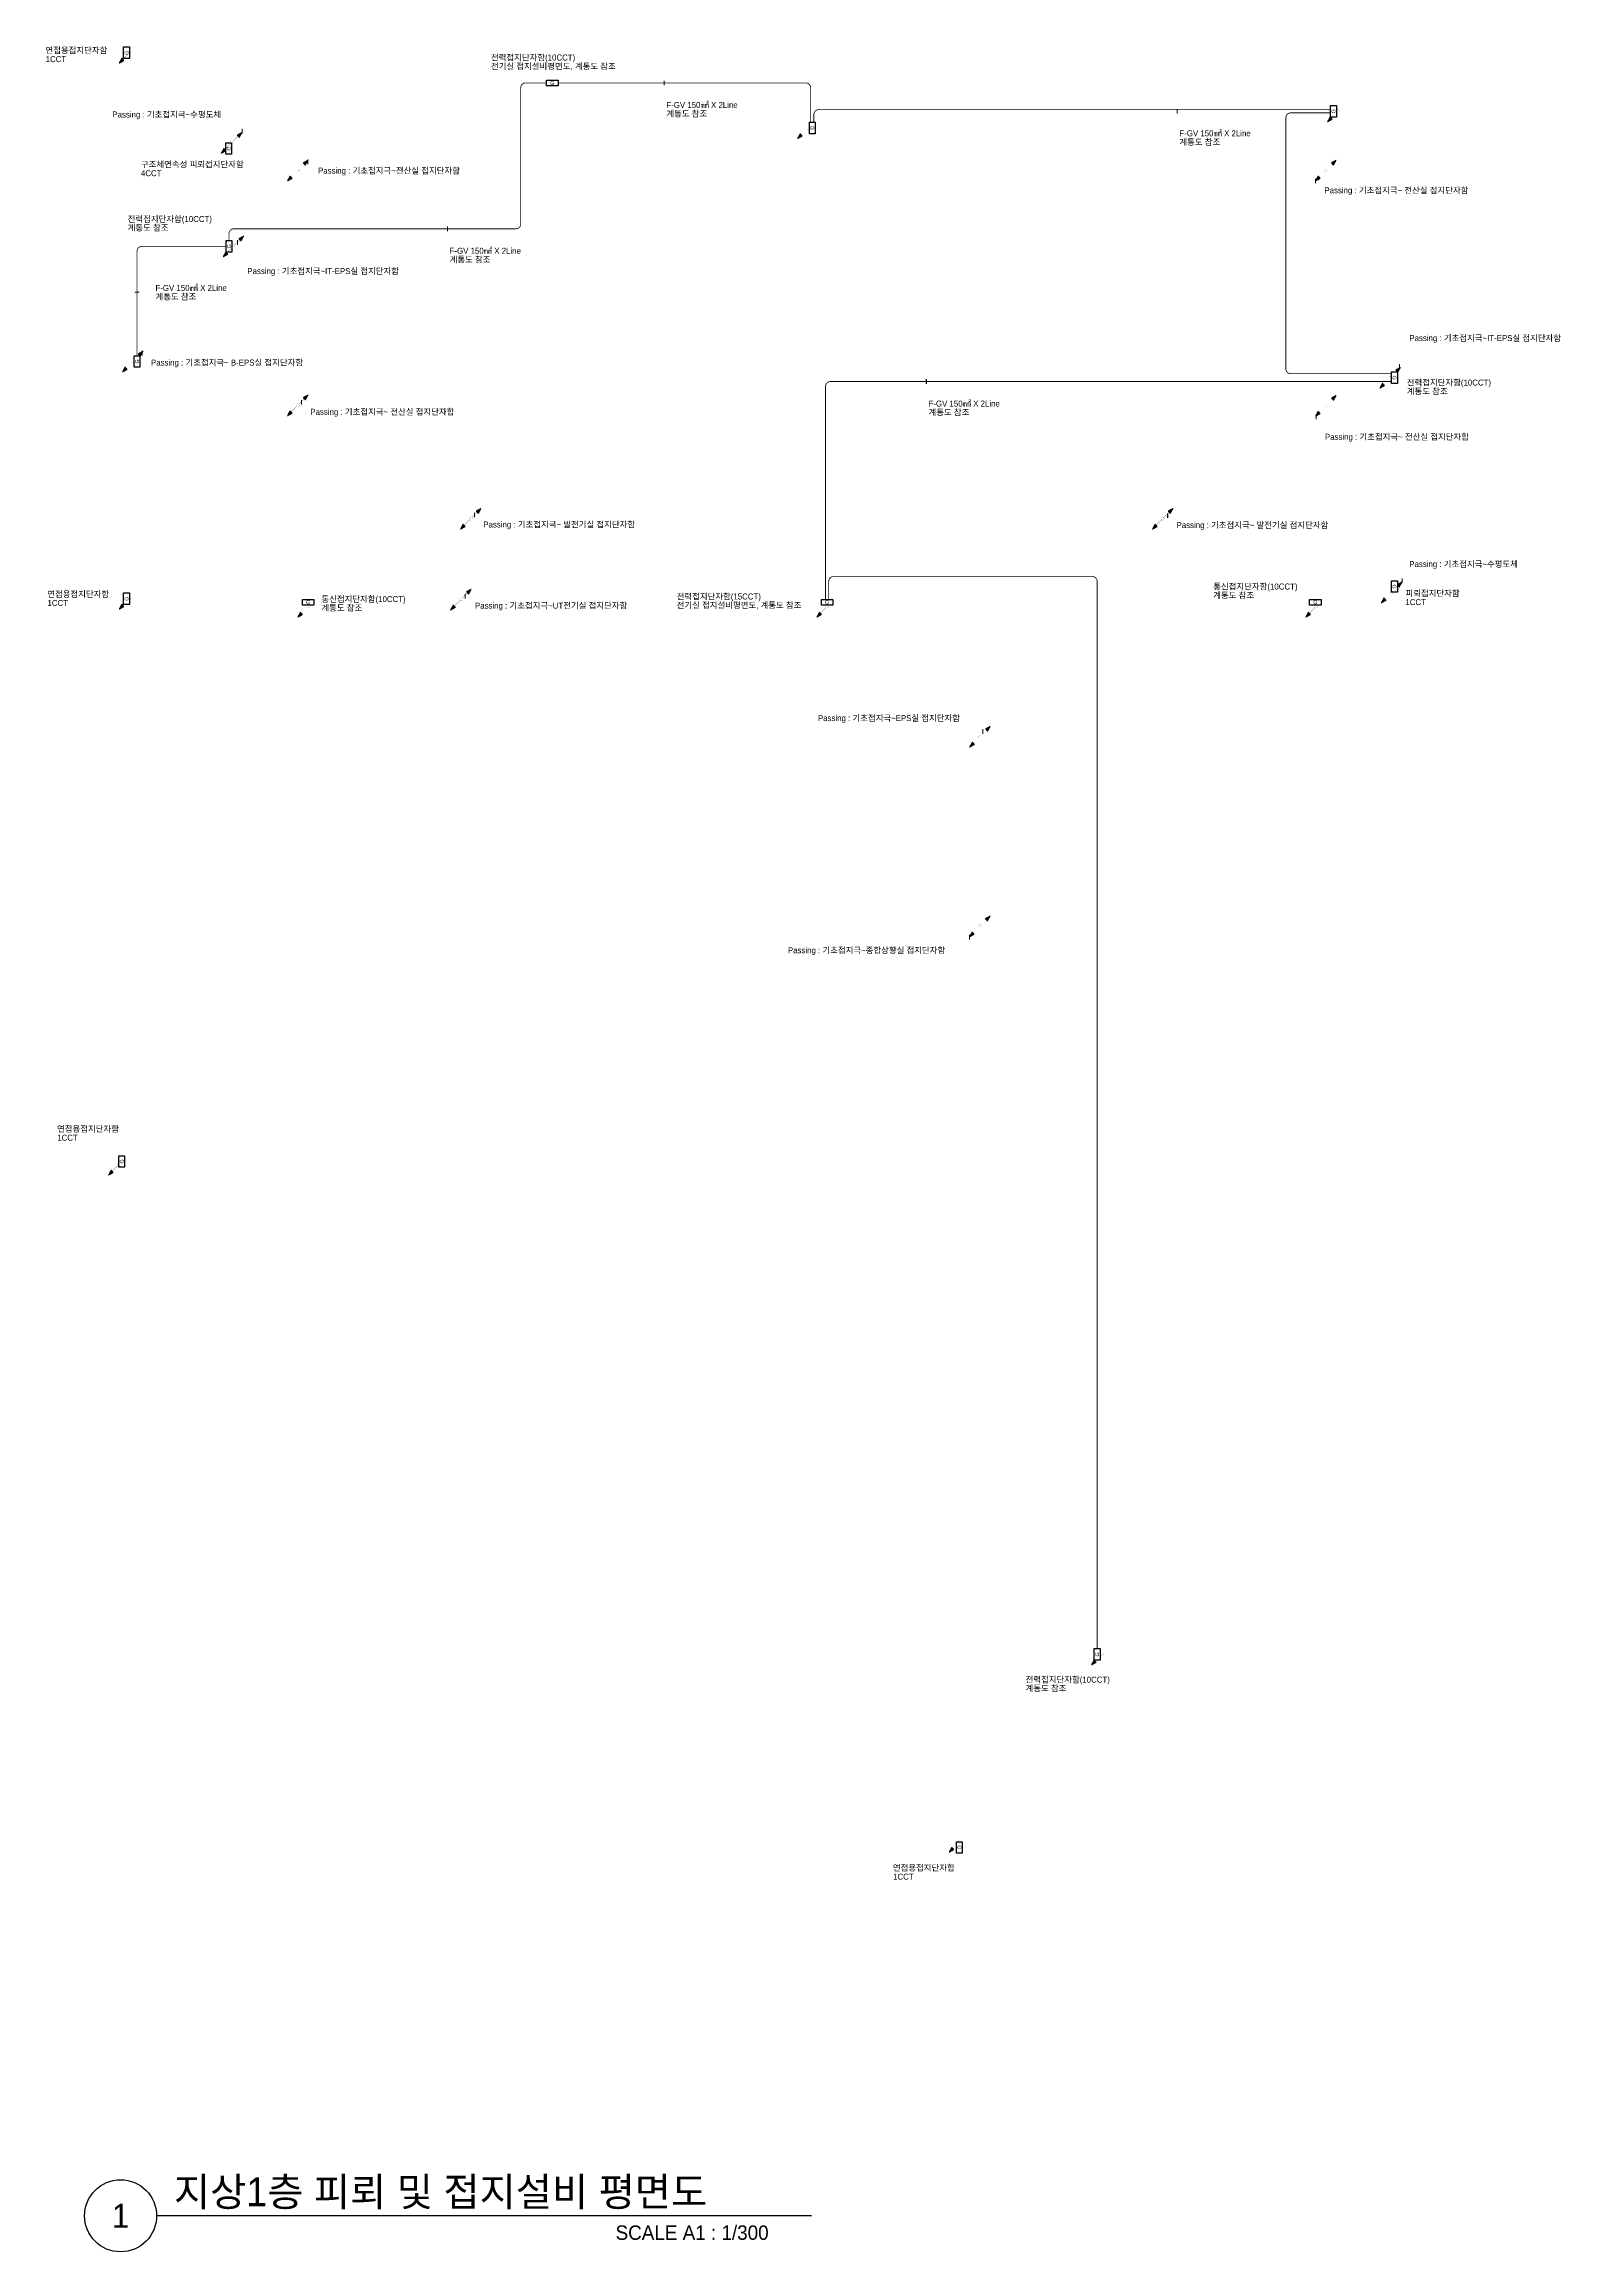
# Model space of a CAD drawing. Header units: millimetres. Extents: x 84495 to 502050, y -708375 to 1238700.
# Drawn here: x 86834 to 182642, y -347550 to -209656 of the extents above; entities that cross this region are included whole.
import ezdxf
from ezdxf.enums import TextEntityAlignment as Align

# ---------------------------------------------------------------- set-up
doc = ezdxf.new("R2010")
doc.units = ezdxf.units.MM
doc.header["$LTSCALE"] = 150
doc.set_wipeout_variables(frame=1)
doc.linetypes.add('C2', pattern=[18.5, 13.5, -2, 1, -2])
doc.layers.get('0').update_dxf_attribs({"lineweight": 0})
for name, color, linetype in [('------02 Etc Panel', 3, 'Continuous'), ('------99 Grounding_Grounding Terminal Board_T', 2, 'Continuous'), ('-----09 E-WIRE-GV', 2, 'Continuous'), ('-----20 General Symbol', 3, 'Continuous'), ('-----29 Indicator', 1, 'Continuous'), ('-----30 Text', 2, 'Continuous'), ('-----41 Drawing Title', 2, 'Continuous')]:
    doc.layers.add(name, color=color, linetype=linetype)
doc.styles.add('ELEC', font='')
doc.styles.get('ELEC').set_extended_font_data('Dotum')

msp = doc.modelspace()

# ---------------------------------------------------------------- texts
at = {"layer": '-----41 Drawing Title', "color": 2, "style": 'ELEC'}
msp.add_text('지상1층 피뢰 및 접지설비 평면도', height=1800, dxfattribs=at).set_placement((94933, -344700))
at = {"layer": '-----41 Drawing Title', "color": 7, "style": 'ELEC'}
msp.add_text('1', height=1500, dxfattribs=at).set_placement((91603, -345300), align=Align.MIDDLE)
at = {"layer": '-----41 Drawing Title', "style": 'ELEC'}
msp.add_text('SCALE A1 : 1/300', height=900, dxfattribs=at).set_placement((132062, -346800), align=Align.RIGHT)

# ---------------------------------------------------------------- blocks, each defined once
blk = doc.blocks.new('입상입하1')
h = blk.add_hatch()
h.set_pattern_fill('ANSI31', color=256, scale=50, angle=135)
h.set_pattern_definition([(180, (845993.8846, 610394.13), (-1e-14, -6.25), [])])
h.paths.add_polyline_path([(432, 432), (321, 228), (229, 321)])
at = {"const_width": 3.93}
blk.add_lwpolyline([(0, 61, -1), (0, -61, -1), (0, 61)], format="xyb", dxfattribs=at)
for points in [[(43, 43), (275, 275)], [(434, 433), (322, 227), (229, 321), (434, 433)]]:
    blk.add_lwpolyline(points, dxfattribs=at)
blk = doc.blocks.new('C01')
blk.add_lwpolyline([(-300, 0), (-300, 300), (300, 300), (300, 0)], close=True)
at = {"style": 'ELEC'}
blk.add_text('G', height=200, dxfattribs=at).set_placement((0, 150), align=Align.MIDDLE)
blk = doc.blocks.new('A13')
blk.add_lwpolyline([(-300, 0), (-300, 300), (300, 300), (300, 0)], close=True)
at = {"style": 'ELEC'}
blk.add_text('G', height=200, dxfattribs=at).set_placement((0, 150), align=Align.MIDDLE)

# ---------------------------------------------------------------- linework, layer by layer
at = {"layer": '-----09 E-WIRE-GV', "color": 1, "linetype": 'C2', "ltscale": 0.3, "const_width": 50}
for points in [[(170954, -230238), (164651, -230238, -0.4142136), (164351, -229938), (164351, -214249, -0.4142136), (164651, -213949), (167144, -213949)], [(98194, -222284), (92934, -222284, 0.4142136), (92634, -222584), (92634, -229115)]]:
    msp.add_lwpolyline(points, format="xyb", dxfattribs=at)
at = {"layer": '-----29 Indicator', "elevation": 0}
for points in [[(125541, -213092, 0, 0, 0), (125541, -212228, 64.2, 64.2, 0), (125541, -211928, 0, 0, 0)], [(98804, -214077, 0, 0, 0), (99189, -214077, 0, 0, 0), (99189, -214940, 64.2, 64.2, 0), (99189, -215241, 0, 0, 0)], [(112009, -222202, 0, 0, 0), (112009, -221339, 64.2, 64.2, 0), (112009, -221039, 0, 0, 0)]]:
    msp.add_lwpolyline(points, format="xyseb", dxfattribs=at)
at = {"layer": '-----29 Indicator'}
for points in [[(157570, -214862, 0, 0, 0), (157570, -213999, 64.2, 64.2, 0), (157570, -213699, 0, 0, 0)], [(93645, -225145, 0, 0, 0), (92782, -225145, 64.2, 64.2, 0), (92482, -225145, 0, 0, 0)], [(141907, -231743, 0, 0, 0), (141907, -230880, 64.2, 64.2, 0), (141907, -230579, 0, 0, 0)]]:
    msp.add_lwpolyline(points, format="xyseb", dxfattribs=at)
at = {"layer": '-----41 Drawing Title', "color": 7}
msp.add_line((134747, -345300), (93853, -345300), dxfattribs=at)
msp.add_circle((91603, -345300), 2250, dxfattribs=at)

# ---------------------------------------------------------------- block references
at = {"layer": '------02 Etc Panel', "xscale": 1.199999999953434, "yscale": 1.199999999953434, "zscale": 1.199999999953434}
for p, rotation in [((92154, -210188), 90), ((167504, -213849), 89.99999999999999), ((134604, -214895), 270), ((92814, -229475), 90), ((91854, -279445), 89.99999999999999), ((152754, -310235), 89.99999999999999)]:
    msp.add_blockref('C01', p, dxfattribs=dict(at, rotation=rotation))
msp.add_blockref('C01', (118554, -212258), dxfattribs=at)
at = {"layer": '-----20 General Symbol', "xscale": 1.5, "yscale": 1.5, "zscale": 1.5, "rotation": 180}
for p in [(92154, -210188), (134512, -214895), (167596, -213849), (102662, -217545), (166846, -217545), (92362, -229475), (170862, -230485), (102662, -232211), (166846, -232237), (113462, -239295), (156662, -239295), (170954, -243895), (112849, -244338), (145255, -252903), (145246, -264753), (91494, -279637)]:
    msp.add_blockref('입상입하1', p, dxfattribs=at)
at = {"layer": '-----20 General Symbol', "xscale": 1.5, "yscale": 1.5, "zscale": 1.5}
for p in [(98534, -215815), (102662, -217545), (166846, -217545), (98646, -222284), (92362, -229475), (102662, -232211), (166846, -232237), (113462, -239295), (156662, -239295), (112849, -244338), (170954, -243895), (145255, -252903), (145246, -264753)]:
    msp.add_blockref('입상입하1', p, dxfattribs=at)

msp.set_redraw_order([(e.dxf.handle, doc.entitydb.next_handle()) for e in msp.query("TEXT MTEXT ATTDEF DIMENSION ARC_DIMENSION")])  # texts and dimensions are drawn at this point

# ---------------------------------------------------------------- wipeouts: each hides what was drawn before it
for points in [[(92819, -216809), (99924, -216809), (99924, -218059), (92819, -218059)], [(171939, -227632), (182642, -227632), (182642, -228382), (171939, -228382)], [(171763, -230431), (177696, -230431), (177696, -231681), (171763, -231681)], [(104009, -243957), (109887, -243957), (109887, -245207), (104009, -245207)], [(159687, -243171), (165592, -243171), (165592, -244421), (159687, -244421)], [(147967, -311446), (153893, -311446), (153893, -312696), (147967, -312696)]]:
    msp.add_wipeout(points).dxf.layer = '-----29 Indicator'
for points in [[(86950, -243623), (91315, -243623), (91313, -244873), (86948, -244873)], [(126138, -243813), (135035, -243813), (135035, -245063), (126138, -245063)], [(87560, -277024), (91925, -277024), (91923, -278274), (87558, -278274)], [(139742, -323177), (144107, -323177), (144105, -324427), (139739, -324427)]]:
    msp.add_wipeout(points).translate(0, 0, 0).dxf.layer = '-----29 Indicator'

# ---------------------------------------------------------------- next in the draw order: linework, layer by layer
at = {"layer": '-----09 E-WIRE-GV', "color": 1, "linetype": 'C2', "ltscale": 0.3, "const_width": 50}
msp.add_lwpolyline([(135614, -244338), (135614, -231030, -0.4142136), (135914, -230730), (170954, -230730)], format="xyb", dxfattribs=at)
at = {"layer": '-----29 Indicator'}
msp.add_lwpolyline([(171939, -228007, 0, 0, 0), (171450, -228007, 0, 0, 0), (171450, -229639, 64.2, 64.2, 0), (171450, -229939, 0, 0, 0)], format="xyseb", dxfattribs=at)

# ---------------------------------------------------------------- next in the draw order: block references
at = {"layer": '------02 Etc Panel', "xscale": 1.199999999953434, "yscale": 1.199999999953434, "zscale": 1.199999999953434}
for p, rotation in [((98534, -216175), 90), ((170954, -230485), 270), ((92154, -244295), 89.99999999999999), ((143794, -322290), 270)]:
    msp.add_blockref('C01', p, dxfattribs=dict(at, rotation=rotation))
msp.add_blockref('C01', (135714, -244698), dxfattribs=at)
at = {"layer": '------99 Grounding_Grounding Terminal Board_T', "xscale": 1.2, "yscale": 1.2, "zscale": 1.2}
for p in [(103314, -244695), (166194, -244695)]:
    msp.add_blockref('A13', p, dxfattribs=at)
at = {"layer": '-----20 General Symbol', "xscale": 1.5, "yscale": 1.5, "zscale": 1.5, "rotation": 180}
for p in [(98534, -215815), (92154, -244295), (103314, -244786), (135714, -244786), (166235, -244788), (152854, -310235), (143974, -321930)]:
    msp.add_blockref('입상입하1', p, dxfattribs=at)
at = {"layer": '-----20 General Symbol', "xscale": 1.5, "yscale": 1.5, "zscale": 1.5}
msp.add_blockref('입상입하1', (170862, -230485), dxfattribs=at)

# ---------------------------------------------------------------- next in the draw order: texts
at = {"layer": '-----30 Text', "style": 'ELEC'}
for s, p in [('4CCT', (92875, -217717, 0)), ('구조체연속성 피뢰접지단자함', (92875, -217166, 0)), ('Passing : 기초접지극~IT-EPS실 접지단자함', (172062, -228014)), ('계통도 참조', (171900, -231338)), ('전력접지단자함(10CCT)', (171900, -230794)), ('연접용접지단자함', (87027, -244007)), ('전력접지단자함(15CCT)', (126320, -244156)), ('통신접지단자함(10CCT)', (159817, -243534)), ('계통도 참조', (159817, -244078)), ('1CCT', (87041, -244558)), ('통신접지단자함(10CCT)', (104140, -244319)), ('계통도 참조', (104140, -244864)), ('전기실 접지설비평면도, 계통도 참조', (126320, -244700)), ('연접용접지단자함', (87637, -277409, 0)), ('1CCT', (87651, -277960, 0)), ('전력접지단자함(10CCT)', (148104, -311809)), ('계통도 참조', (148104, -312353)), ('연접용접지단자함', (139818, -323562, 0)), ('1CCT', (139832, -324113, 0))]:
    msp.add_text(s, height=375, dxfattribs=at).set_placement(p, align=Align.MIDDLE_LEFT)

# ---------------------------------------------------------------- next in the draw order: wipeouts: each hides what was drawn before it
for points in [[(86836, -209656), (91201, -209656), (91199, -210906), (86834, -210906)], [(114543, -210149), (123440, -210149), (123440, -211399), (114543, -211399)]]:
    msp.add_wipeout(points).translate(0, 0, 0).dxf.layer = '-----29 Indicator'
for points in [[(157570, -214862), (162696, -214862), (162696, -216112), (157570, -216112)], [(166695, -218424), (176918, -218424), (176918, -219174), (166695, -219174)], [(91908, -220217), (97868, -220217), (97868, -221467), (91908, -221467)], [(93645, -224520), (98771, -224520), (98771, -225770), (93645, -225770)], [(93436, -229179), (104139, -229179), (104139, -229929), (93436, -229929)], [(103387, -232259), (113610, -232259), (113610, -233009), (103387, -233009)], [(114186, -239295), (124890, -239295), (124890, -240045), (114186, -240045)], [(171762, -243586), (175547, -243586), (175547, -244836), (171762, -244836)], [(113610, -244361), (124314, -244361), (124314, -245111), (113610, -245111)], [(135074, -251388), (145058, -251388), (145058, -252138), (135074, -252138)], [(133200, -265890), (144216, -265890), (144216, -266640), (133200, -266640)]]:
    msp.add_wipeout(points).dxf.layer = '-----29 Indicator'

# ---------------------------------------------------------------- next in the draw order: linework, layer by layer
at = {"layer": '-----09 E-WIRE-GV', "color": 1, "linetype": 'C2', "ltscale": 0.3, "const_width": 50, "elevation": 0}
for points in [[(118194, -212078), (116887, -212078, 0.4142136), (116587, -212378), (116587, -220889, -0.4142136), (116287, -221189), (98674, -221189, 0.4142136), (98374, -221489), (98374, -221924)], [(118914, -212078), (134384, -212078, -0.4142136), (134684, -212378), (134684, -214535)], [(135814, -244338), (135814, -243212, -0.4142136), (136114, -242912), (152274, -242912, -0.4142136), (152574, -243212), (152574, -309875)]]:
    msp.add_lwpolyline(points, format="xyb", dxfattribs=at)
at = {"layer": '-----09 E-WIRE-GV', "color": 1, "ltscale": 0.3, "const_width": 50}
msp.add_lwpolyline([(134884, -214535), (134884, -214049, -0.4142136), (135184, -213749), (167144, -213749)], format="xyb", dxfattribs=at)
at = {"layer": '-----29 Indicator'}
for points in [[(166695, -218799, 0, 0, 0), (166206, -218799, 0, 0, 0), (166206, -218349, 64.2, 64.2, 0), (166206, -218049, 0, 0, 0)], [(93436, -229554, 0, 0, 0), (92947, -229554, 0, 0, 0), (92947, -229105, 64.2, 64.2, 0), (92947, -228804, 0, 0, 0)], [(103387, -232634, 0, 0, 0), (102898, -232634, 0, 0, 0), (102898, -232184, 64.2, 64.2, 0), (102898, -231884, 0, 0, 0)], [(114186, -239670, 0, 0, 0), (113697, -239670, 0, 0, 0), (113697, -239220, 64.2, 64.2, 0), (113697, -238920, 0, 0, 0)], [(113610, -244736, 0, 0, 0), (113121, -244736, 0, 0, 0), (113121, -244286, 64.2, 64.2, 0), (113121, -243986, 0, 0, 0)], [(145058, -251763, 0, 0, 0), (145443, -251763, 0, 0, 0), (145443, -252442, 64.2, 64.2, 0), (145443, -252742, 0, 0, 0)], [(144216, -266265, 0, 0, 0), (144600, -266265, 0, 0, 0), (144600, -265586, 64.2, 64.2, 0), (144600, -265286, 0, 0, 0)]]:
    msp.add_lwpolyline(points, format="xyseb", dxfattribs=at)

# ---------------------------------------------------------------- next in the draw order: block references
at = {"layer": '------02 Etc Panel', "xscale": 1.199999999953434, "yscale": 1.199999999953434, "zscale": 1.199999999953434}
for p, rotation in [((98554, -222284), 90), ((170954, -243535), 270)]:
    msp.add_blockref('C01', p, dxfattribs=dict(at, rotation=rotation))

# ---------------------------------------------------------------- next in the draw order: texts
at = {"layer": '-----30 Text', "style": 'ELEC'}
for s, p in [('연접용접지단자함', (86912, -210041)), ('1CCT', (86927, -210592)), ('전력접지단자함(10CCT)', (114725, -210491, 0)), ('전기실 접지설비평면도, 계통도 참조', (114725, -211036, 0)), ('F-GV 150㎟ X 2Line ', (157707, -215225)), ('계통도 참조', (157707, -215769)), ('Passing : 기초접지극~ 전산실 접지단자함', (166759, -218787)), ('전력접지단자함(10CCT)', (92045, -220579)), ('계통도 참조', (92045, -221124)), ('F-GV 150㎟ X 2Line ', (93782, -224882)), ('계통도 참조', (93782, -225427)), ('Passing : 기초접지극~ B-EPS실 접지단자함', (93500, -229542)), ('Passing : 기초접지극~ 전산실 접지단자함', (103451, -232622)), ('Passing : 기초접지극~ 발전기실 접지단자함', (114249, -239658)), ('피뢰접지단자함', (171818, -243956)), ('Passing : 기초접지극~UT전기실 접지단자함', (113728, -244724)), ('1CCT', (171818, -244507)), ('Passing : 기초접지극~EPS실 접지단자함', (135138, -251751)), ('Passing : 기초접지극~종합상황실 접지단자함', (133264, -266253))]:
    msp.add_text(s, height=375, dxfattribs=at).set_placement(p, align=Align.MIDDLE_LEFT)

# ---------------------------------------------------------------- next in the draw order: wipeouts: each hides what was drawn before it
for points in [[(99393, -223450), (110097, -223450), (110097, -224200), (99393, -224200)], [(141907, -231743), (147032, -231743), (147032, -232993), (141907, -232993)], [(166729, -233820), (176951, -233820), (176951, -234570), (166729, -234570)], [(157463, -239332), (168168, -239332), (168168, -240082), (157463, -240082)]]:
    msp.add_wipeout(points).dxf.layer = '-----29 Indicator'

# ---------------------------------------------------------------- next in the draw order: linework, layer by layer
at = {"layer": '-----29 Indicator'}
for points in [[(99393, -223825, 0, 0, 0), (98905, -223825, 0, 0, 0), (98905, -222192, 64.2, 64.2, 0), (98905, -221892, 0, 0, 0)], [(166729, -234195, 0, 0, 0), (166240, -234195, 0, 0, 0), (166240, -233092, 64.2, 64.2, 0), (166240, -232791, 0, 0, 0)], [(157463, -239707, 0, 0, 0), (156974, -239707, 0, 0, 0), (156974, -239258, 64.2, 64.2, 0), (156974, -238957, 0, 0, 0)]]:
    msp.add_lwpolyline(points, format="xyseb", dxfattribs=at)

# ---------------------------------------------------------------- next in the draw order: block references
at = {"layer": '-----20 General Symbol', "xscale": 1.5, "yscale": 1.5, "zscale": 1.5, "rotation": 180}
msp.add_blockref('입상입하1', (98646, -222284), dxfattribs=at)

# ---------------------------------------------------------------- next in the draw order: texts
at = {"layer": '-----30 Text', "style": 'ELEC'}
for s, p in [('Passing : 기초접지극~IT-EPS실 접지단자함', (99516, -223832)), ('계통도 참조', (142044, -232650)), ('F-GV 150㎟ X 2Line ', (142044, -232106)), ('Passing : 기초접지극~ 전산실 접지단자함', (166792, -234183)), ('Passing : 기초접지극~ 발전기실 접지단자함', (157527, -239695))]:
    msp.add_text(s, height=375, dxfattribs=at).set_placement(p, align=Align.MIDDLE_LEFT)

# ---------------------------------------------------------------- next in the draw order: wipeouts: each hides what was drawn before it
for points in [[(91031, -213702), (98804, -213702), (98804, -214452), (91031, -214452)], [(125541, -213092), (130666, -213092), (130666, -214342), (125541, -214342)], [(103774, -217174), (113835, -217174), (113835, -217924), (103774, -217924)], [(112009, -222202), (117135, -222202), (117135, -223452), (112009, -223452)], [(171993, -241782), (179717, -241782), (179717, -242532), (171993, -242532)]]:
    msp.add_wipeout(points).dxf.layer = '-----29 Indicator'

# ---------------------------------------------------------------- next in the draw order: linework, layer by layer
at = {"layer": '-----29 Indicator', "elevation": 0}
for points in [[(103774, -217549, 0, 0, 0), (103286, -217549, 0, 0, 0), (103286, -217157, 64.2, 64.2, 0), (103286, -216857, 0, 0, 0)], [(171993, -242157, 0, 0, 0), (171609, -242157, 0, 0, 0), (171609, -243020, 64.2, 64.2, 0), (171609, -243321, 0, 0, 0)]]:
    msp.add_lwpolyline(points, format="xyseb", dxfattribs=at)

# ---------------------------------------------------------------- next in the draw order: texts
at = {"layer": '-----30 Text', "style": 'ELEC'}
for s, p in [('F-GV 150㎟ X 2Line ', (125678, -213454)), ('Passing : 기초접지극~수평도체', (91093, -214050)), ('계통도 참조', (125678, -213998)), ('Passing : 기초접지극~전산실 접지단자함', (103933, -217557)), ('계통도 참조', (112146, -223109)), ('F-GV 150㎟ X 2Line ', (112146, -222565)), ('Passing : 기초접지극~수평도체', (172055, -242130))]:
    msp.add_text(s, height=375, dxfattribs=at).set_placement(p, align=Align.MIDDLE_LEFT)

doc.saveas('drawing.dxf')
